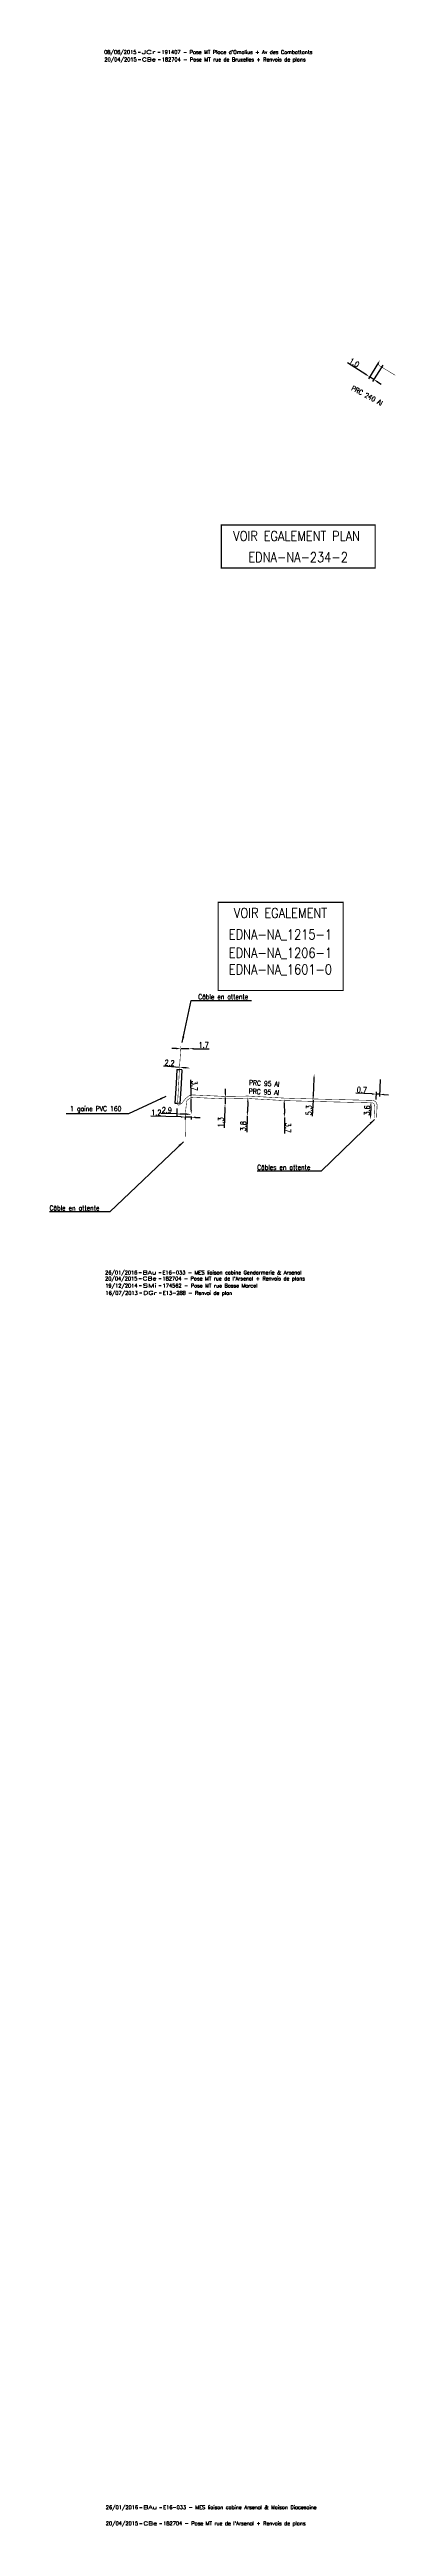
# Model space of a CAD drawing. Header units: millimetres. Extents: x 184513 to 185000, y 128010 to 129000.
# Drawn here: x 184930 to 185000, y 128010 to 128514 of the extents above; entities that cross this region are included whole.
import ezdxf
from ezdxf.enums import TextEntityAlignment as Align

# ---------------------------------------------------------------- set-up
doc = ezdxf.new("R2010")
doc.units = ezdxf.units.MM
doc.header["$PDMODE"] = 34
doc.layers.get('0').update_dxf_attribs({"linetype": 'CONTINUOUS'})
doc.layers.get('DEFPOINTS').update_dxf_attribs({"linetype": 'CONTINUOUS'})
for name, color, linetype in [('M_120', 5, 'M_ST_13'), ('M_400', 7, 'CONTINUOUS'), ('M_930', 7, 'CONTINUOUS')]:
    doc.layers.add(name, color=color, linetype=linetype)
doc.layers.add('M_910', color=7, linetype='CONTINUOUS', plot=False)
doc.styles.get("Standard").update_dxf_attribs({"font": 'romans.shx', "width": 0.85})
doc.linetypes.add('M_ST_13', pattern='A,5,-0.3,["oo",Standard,S=1.5,R=0,X=0,Y=-0.5],-3', length=8.3)
doc.dimstyles.get("Standard").update_dxf_attribs({"dimtxt": 1.5, "dimasz": 1.2, "dimexe": 0.625, "dimexo": 0.625, "dimgap": 0.25, "dimtad": 1, "dimdec": 1, "dimzin": 0, "dimdsep": 46, "dimtxsty": 'Standard', "dimcen": -0.5, "dimadec": 0, "dimazin": 0, "dimtfac": 1, "dimtdec": 1, "dimtmove": 0, "dimatfit": 3, "dimfxl": 0, "dimtolj": 1, "dimtzin": 0, "dimarcsym": 0})

# ---------------------------------------------------------------- blocks, each defined once
blk = doc.blocks.new('*D5')
at = {"layer": 'DEFPOINTS', "color": 0, "linetype": 'Continuous', "transparency": 16777216}
for p in [(184996.85, 128450.32), (184997.7, 128449.79), (184995.63, 128446.5)]:
    blk.add_point(p, dxfattribs=at)
at = {"layer": 'M_120', "color": 0, "linetype": 'Continuous', "lineweight": -2, "transparency": 16777216}
for p, q in [((184994.02, 128447.51), (184990.31, 128449.85)), ((184996.6, 128449.93), (184994.53, 128446.64)), ((184997.45, 128449.4), (184995.38, 128446.1)), ((184995.63, 128446.5), (184994.78, 128447.03)), ((184996.39, 128446.02), (184997.15, 128445.54))]:
    blk.add_line(p, q, dxfattribs=at)
at = {"layer": 'M_120', "color": 0, "linetype": 'Continuous', "transparency": 16777216}
for points in [[(184994.1, 128447.64), (184993.94, 128447.39), (184994.78, 128447.03)], [(184996.47, 128446.15), (184996.31, 128445.89), (184995.63, 128446.5)]]:
    blk.add_solid(points, dxfattribs=at)
at = {"layer": 'M_120', "color": 0, "linetype": 'Continuous', "transparency": 16777216, "insert": (184991.65, 128449.89), "char_height": 1.125, "attachment_point": 5, "rotation": 327.8059}
blk.add_mtext('\\A1;1.0', dxfattribs=at)
blk = doc.blocks.new('GIS_MODF')
at = {"color": 0, "linetype": 'Continuous', "flags": 128}
for points in [[(-2.26, -0.01), (-1.76, -0.01)], [(1.76, -0.01), (2.26, -0.01)]]:
    blk.add_lwpolyline(points, dxfattribs=at)
at = {"color": 0, "linetype": 'Continuous'}
blk.add_attdef('DATE', text='', height=0.75, dxfattribs=at).set_placement((-2.58, -0.39), align=Align.RIGHT)
at = {"color": 0, "linetype": 'Continuous', "width": 3.590909}
blk.add_attdef('USER', text='', height=0.75, dxfattribs=at).set_placement((-1.52, -0.39), (1.31, -0.39), align=Align.FIT)
at = {"color": 0, "linetype": 'Continuous'}
blk.add_attdef('DESC', (2.53, -0.39), '', height=0.75, dxfattribs=at)
blk = doc.blocks.new('*D52')
at = {"layer": 'DEFPOINTS', "color": 0, "linetype": 'Continuous', "transparency": 16777216}
for p in [(184996.97, 128304.79), (184996.09, 128299.78), (184996.81, 128301.3)]:
    blk.add_point(p, dxfattribs=at)
at = {"layer": 'M_120', "color": 0, "linetype": 'Continuous', "lineweight": -2, "transparency": 16777216}
for p, q in [((184996.94, 128304.32), (184996.79, 128300.83)), ((184995.26, 128301.37), (184991.98, 128301.52)), ((184996.11, 128300.25), (184996.18, 128301.8)), ((184996.81, 128301.3), (184996.16, 128301.33)), ((184997.71, 128301.26), (184998.61, 128301.22))]:
    blk.add_line(p, q, dxfattribs=at)
at = {"layer": 'M_120', "color": 0, "linetype": 'Continuous', "transparency": 16777216}
for points in [[(184995.27, 128301.52), (184995.25, 128301.22), (184996.16, 128301.33)], [(184997.71, 128301.41), (184997.7, 128301.11), (184996.81, 128301.3)]]:
    blk.add_solid(points, dxfattribs=at)
at = {"layer": 'M_120', "color": 0, "linetype": 'Continuous', "transparency": 16777216, "insert": (184993.21, 128302.21), "char_height": 1.125, "attachment_point": 5, "rotation": 357.4103}
blk.add_mtext('\\A1;0.7', dxfattribs=at)
blk = doc.blocks.new('*D53')
at = {"layer": 'DEFPOINTS', "color": 0, "linetype": 'Continuous', "transparency": 16777216}
for p in [(184995.06, 128299.82), (184994.94, 128296.19), (184994.94, 128296.19)]:
    blk.add_point(p, dxfattribs=at)
at = {"layer": 'M_120', "color": 0, "linetype": 'Continuous', "lineweight": -2, "transparency": 16777216}
blk.add_line((184995.03, 128298.92), (184994.97, 128297.09), dxfattribs=at)
at = {"layer": 'M_120', "color": 0, "linetype": 'Continuous', "transparency": 16777216}
for points in [[(184994.88, 128298.92), (184995.18, 128298.91), (184995.06, 128299.82)], [(184994.82, 128297.09), (184995.12, 128297.08), (184994.94, 128296.19)]]:
    blk.add_solid(points, dxfattribs=at)
at = {"layer": 'M_120', "color": 0, "linetype": 'Continuous', "transparency": 16777216, "insert": (184994.25, 128298.03), "char_height": 1.125, "attachment_point": 5, "rotation": 88.1584}
blk.add_mtext('\\A1;3.6', dxfattribs=at)
blk = doc.blocks.new('*D54')
at = {"layer": 'DEFPOINTS', "color": 0, "linetype": 'Continuous', "transparency": 16777216}
for p in [(184977.42, 128300.29), (184977.44, 128296.59), (184977.44, 128296.59)]:
    blk.add_point(p, dxfattribs=at)
at = {"layer": 'M_120', "color": 0, "linetype": 'Continuous', "lineweight": -2, "transparency": 16777216}
for p, q in [((184977.42, 128299.39), (184977.44, 128297.49)), ((184977.44, 128296.59), (184977.46, 128293.31))]:
    blk.add_line(p, q, dxfattribs=at)
at = {"layer": 'M_120', "color": 0, "linetype": 'Continuous', "transparency": 16777216}
for points in [[(184977.57, 128299.39), (184977.27, 128299.38), (184977.42, 128300.29)], [(184977.59, 128297.49), (184977.29, 128297.48), (184977.44, 128296.59)]]:
    blk.add_solid(points, dxfattribs=at)
at = {"layer": 'M_120', "color": 0, "linetype": 'Continuous', "transparency": 16777216, "insert": (184978.21, 128294.5), "char_height": 1.125, "attachment_point": 5, "rotation": 270.3812}
blk.add_mtext('\\A1;3.7', dxfattribs=at)
blk = doc.blocks.new('*D55')
at = {"layer": 'DEFPOINTS', "color": 0, "linetype": 'Continuous', "transparency": 16777216}
for p in [(184970.03, 128300.7), (184969.91, 128296.9), (184969.91, 128296.9)]:
    blk.add_point(p, dxfattribs=at)
at = {"layer": 'M_120', "color": 0, "linetype": 'Continuous', "lineweight": -2, "transparency": 16777216}
for p, q in [((184970, 128299.8), (184969.93, 128297.8)), ((184969.91, 128296.9), (184969.8, 128293.62))]:
    blk.add_line(p, q, dxfattribs=at)
at = {"layer": 'M_120', "color": 0, "linetype": 'Continuous', "transparency": 16777216}
for points in [[(184969.85, 128299.8), (184970.15, 128299.79), (184970.03, 128300.7)], [(184969.78, 128297.8), (184970.08, 128297.79), (184969.91, 128296.9)]]:
    blk.add_solid(points, dxfattribs=at)
at = {"layer": 'M_120', "color": 0, "linetype": 'Continuous', "transparency": 16777216, "insert": (184969.09, 128294.83), "char_height": 1.125, "attachment_point": 5, "rotation": 88.1568}
blk.add_mtext('\\A1;3.8', dxfattribs=at)
blk = doc.blocks.new('*D56')
at = {"layer": 'DEFPOINTS', "color": 0, "linetype": 'Continuous', "transparency": 16777216}
for p in [(184965.38, 128299.32), (184965.38, 128299.32), (184965.43, 128300.62)]:
    blk.add_point(p, dxfattribs=at)
at = {"layer": 'M_120', "color": 0, "linetype": 'Continuous', "lineweight": -2, "transparency": 16777216}
for p, q in [((184965.36, 128298.42), (184965.23, 128294.48)), ((184965.43, 128300.62), (184965.38, 128299.32)), ((184965.46, 128301.52), (184965.48, 128302.42))]:
    blk.add_line(p, q, dxfattribs=at)
at = {"layer": 'M_120', "color": 0, "linetype": 'Continuous', "transparency": 16777216}
for points in [[(184965.21, 128298.43), (184965.51, 128298.42), (184965.38, 128299.32)], [(184965.31, 128301.53), (184965.61, 128301.52), (184965.43, 128300.62)]]:
    blk.add_solid(points, dxfattribs=at)
at = {"layer": 'M_120', "color": 0, "linetype": 'Continuous', "transparency": 16777216, "insert": (184964.52, 128295.62), "char_height": 1.125, "attachment_point": 5, "rotation": 88.1568}
blk.add_mtext('\\A1;1.3', dxfattribs=at)
blk = doc.blocks.new('*D57')
at = {"layer": 'DEFPOINTS', "color": 0, "linetype": 'Continuous', "transparency": 16777216}
for p in [(184958.46, 128300.93), (184958.51, 128297.24), (184958.51, 128297.24)]:
    blk.add_point(p, dxfattribs=at)
at = {"layer": 'M_120', "color": 0, "linetype": 'Continuous', "lineweight": -2, "transparency": 16777216}
for p, q in [((184958.46, 128300.93), (184958.41, 128304.21)), ((184958.5, 128298.14), (184958.47, 128300.03))]:
    blk.add_line(p, q, dxfattribs=at)
at = {"layer": 'M_120', "color": 0, "linetype": 'Continuous', "transparency": 16777216}
for points in [[(184958.62, 128300.04), (184958.32, 128300.03), (184958.46, 128300.93)], [(184958.65, 128298.14), (184958.35, 128298.13), (184958.51, 128297.24)]]:
    blk.add_solid(points, dxfattribs=at)
at = {"layer": 'M_120', "color": 0, "linetype": 'Continuous', "transparency": 16777216, "insert": (184959.18, 128303.03), "char_height": 1.125, "attachment_point": 5, "rotation": 270.838}
blk.add_mtext('\\A1;3.7', dxfattribs=at)
blk = doc.blocks.new('*D58')
at = {"layer": 'DEFPOINTS', "color": 0, "linetype": 'Continuous', "transparency": 16777216}
for p in [(184957.31, 128297.27), (184958.5, 128296.64), (184958.51, 128297.24)]:
    blk.add_point(p, dxfattribs=at)
at = {"layer": 'M_120', "color": 0, "linetype": 'Continuous', "lineweight": -2, "transparency": 16777216}
for p, q in [((184956.4, 128296.7), (184950.26, 128296.87)), ((184957.3, 128296.8), (184957.28, 128296.21)), ((184958.5, 128296.64), (184957.3, 128296.68)), ((184958.5, 128296.77), (184958.48, 128296.18)), ((184959.4, 128296.62), (184960.3, 128296.6))]:
    blk.add_line(p, q, dxfattribs=at)
at = {"layer": 'M_120', "color": 0, "linetype": 'Continuous', "transparency": 16777216}
for points in [[(184956.4, 128296.85), (184956.39, 128296.55), (184957.3, 128296.68)], [(184959.4, 128296.77), (184959.39, 128296.47), (184958.5, 128296.64)]]:
    blk.add_solid(points, dxfattribs=at)
at = {"layer": 'M_120', "color": 0, "linetype": 'Continuous', "transparency": 16777216, "insert": (184951.4, 128297.59), "char_height": 1.125, "attachment_point": 5, "rotation": 358.4321}
blk.add_mtext('\\A1;1.2', dxfattribs=at)
blk = doc.blocks.new('*D59')
at = {"layer": 'DEFPOINTS', "color": 0, "linetype": 'Continuous', "transparency": 16777216}
for p in [(184955.63, 128298.88), (184958.51, 128297.24), (184958.51, 128297.24)]:
    blk.add_point(p, dxfattribs=at)
at = {"layer": 'M_120', "color": 0, "linetype": 'Continuous', "lineweight": -2, "transparency": 16777216}
for p, q in [((184955.61, 128298.41), (184955.57, 128296.85)), ((184955.58, 128297.32), (184952.35, 128297.4)), ((184957.61, 128297.26), (184956.48, 128297.29))]:
    blk.add_line(p, q, dxfattribs=at)
at = {"layer": 'M_120', "color": 0, "linetype": 'Continuous', "transparency": 16777216}
for points in [[(184956.49, 128297.44), (184956.48, 128297.14), (184955.58, 128297.32)], [(184957.62, 128297.41), (184957.61, 128297.11), (184958.51, 128297.24)]]:
    blk.add_solid(points, dxfattribs=at)
at = {"layer": 'M_120', "color": 0, "linetype": 'Continuous', "transparency": 16777216, "insert": (184953.54, 128298.12), "char_height": 1.125, "attachment_point": 5, "rotation": 358.4321}
blk.add_mtext('\\A1;2.9', dxfattribs=at)
blk = doc.blocks.new('*D60')
at = {"layer": 'DEFPOINTS', "color": 0, "linetype": 'Continuous', "transparency": 16777216}
for p in [(184956.12, 128306.78), (184958.31, 128306.62), (184958.31, 128306.62)]:
    blk.add_point(p, dxfattribs=at)
at = {"layer": 'M_120', "color": 0, "linetype": 'Continuous', "lineweight": -2, "transparency": 16777216}
for p, q in [((184956.12, 128306.78), (184952.85, 128307.02)), ((184957.41, 128306.69), (184957.02, 128306.71))]:
    blk.add_line(p, q, dxfattribs=at)
at = {"layer": 'M_120', "color": 0, "linetype": 'Continuous', "transparency": 16777216}
for points in [[(184957.03, 128306.86), (184957.01, 128306.56), (184956.12, 128306.78)], [(184957.42, 128306.84), (184957.4, 128306.54), (184958.31, 128306.62)]]:
    blk.add_solid(points, dxfattribs=at)
at = {"layer": 'M_120', "color": 0, "linetype": 'Continuous', "transparency": 16777216, "insert": (184954.1, 128307.68), "char_height": 1.125, "attachment_point": 5, "rotation": 355.7515}
blk.add_mtext('\\A1;2.2', dxfattribs=at)
blk = doc.blocks.new('*D61')
at = {"layer": 'DEFPOINTS', "color": 0, "linetype": 'Continuous', "transparency": 16777216}
for p in [(184956.38, 128310.58), (184958.1, 128310.58), (184958.1, 128310.58)]:
    blk.add_point(p, dxfattribs=at)
at = {"layer": 'M_120', "color": 0, "linetype": 'Continuous', "lineweight": -2, "transparency": 16777216}
for p, q in [((184955.48, 128310.59), (184954.58, 128310.59)), ((184956.38, 128310.58), (184958.1, 128310.58)), ((184959, 128310.57), (184962.14, 128310.55))]:
    blk.add_line(p, q, dxfattribs=at)
at = {"layer": 'M_120', "color": 0, "linetype": 'Continuous', "transparency": 16777216}
for points in [[(184955.48, 128310.74), (184955.48, 128310.44), (184956.38, 128310.58)], [(184959, 128310.72), (184959, 128310.42), (184958.1, 128310.58)]]:
    blk.add_solid(points, dxfattribs=at)
at = {"layer": 'M_120', "color": 0, "linetype": 'Continuous', "transparency": 16777216, "insert": (184961.02, 128311.31), "char_height": 1.125, "attachment_point": 5, "rotation": 359.7105}
blk.add_mtext('\\A1;1.7', dxfattribs=at)
blk = doc.blocks.new('*D62')
at = {"layer": 'DEFPOINTS', "color": 0, "linetype": 'Continuous', "transparency": 16777216}
for p in [(184983.51, 128305.41), (184983.51, 128305.41), (184983.27, 128300.11)]:
    blk.add_point(p, dxfattribs=at)
at = {"layer": 'M_120', "color": 0, "linetype": 'Continuous', "lineweight": -2, "transparency": 16777216}
for p, q in [((184983.47, 128304.51), (184983.31, 128301.01)), ((184983.27, 128300.11), (184983.12, 128296.84))]:
    blk.add_line(p, q, dxfattribs=at)
at = {"layer": 'M_120', "color": 0, "linetype": 'Continuous', "transparency": 16777216}
for points in [[(184983.32, 128304.51), (184983.62, 128304.5), (184983.51, 128305.41)], [(184983.16, 128301.02), (184983.46, 128301), (184983.27, 128300.11)]]:
    blk.add_solid(points, dxfattribs=at)
at = {"layer": 'M_120', "color": 0, "linetype": 'Continuous', "transparency": 16777216, "insert": (184982.42, 128298.06), "char_height": 1.125, "attachment_point": 5, "rotation": 87.3649}
blk.add_mtext('\\A1;5.3', dxfattribs=at)

msp = doc.modelspace()

# ---------------------------------------------------------------- linework, layer by layer
at = {"layer": 'M_120', "const_width": 0.1, "flags": 128}
msp.add_lwpolyline([(185000, 128447.34), (184996.9, 128449.21, -0.536898), (184996.85, 128450.3)], format="xyb", dxfattribs=at)
at = {"layer": 'M_120', "const_width": 0.1}
for points in [[(184996.19, 128296.48), (184996.3, 128299.01, 0.417398), (184995.34, 128300.06), (184995.06, 128300.07), (184983.25, 128300.36), (184977.43, 128300.53), (184970.05, 128300.95), (184970.05, 128300.95), (184965.42, 128300.87), (184958.68, 128301.18, 0.166052), (184958.06, 128300.99), (184957.37, 128300.47, 0.079078), (184957.26, 128300.36), (184956.74, 128299.63, -0.099174), (184956.6, 128299.49), (184956.07, 128299.16, -0.629278), (184955.69, 128299.4), (184955.77, 128300.1), (184955.95, 128303.48), (184956.1, 128306.31), (184956.12, 128306.78), (184956.38, 128310.58), (184956.41, 128311.12)], [(184995.69, 128296.5), (184995.8, 128299.03, 0.417398), (184995.32, 128299.56), (184995.05, 128299.57), (184983.24, 128299.86), (184977.4, 128300.03), (184970.01, 128300.45), (184970.01, 128300.45), (184965.43, 128300.37), (184958.66, 128300.68, 0.166052), (184958.35, 128300.59), (184957.77, 128300.18, 0.217524), (184957.56, 128299.82), (184957.38, 128298.03), (184957.38, 128298.03), (184957.38, 128298.03), (184957.38, 128298.03), (184957.31, 128297.22), (184957.32, 128296.52), (184957.37, 128292.71)]]:
    msp.add_lwpolyline(points, format="xyb", dxfattribs=at)
at = {"layer": 'M_400', "color": 7, "linetype": 'CONTINUOUS'}
for p, q in [((184955.45, 128303.51), (184955.2, 128299.52)), ((184955.6, 128306.34), (184955.45, 128303.5)), ((184955.45, 128303.5), (184955.45, 128303.51)), ((184955.6, 128306.34), (184956.1, 128306.31)), ((184956.6, 128306.28), (184956.1, 128306.31)), ((184956.45, 128303.45), (184956.2, 128299.46)), ((184956.6, 128306.28), (184956.45, 128303.46)), ((184956.45, 128303.46), (184956.45, 128303.45)), ((184955.2, 128299.52), (184955.7, 128299.49)), ((184956.2, 128299.46), (184955.7, 128299.49))]:
    msp.add_line(p, q, dxfattribs=at)
at = {"layer": 'M_930', "const_width": 0.25}
for points in [[(184964.63, 128416.95), (184995.91, 128416.95), (184995.91, 128408.21), (184964.63, 128408.21)], [(184963.98, 128340.31), (184989.41, 128340.31), (184989.41, 128322.38), (184963.98, 128322.38)]]:
    msp.add_lwpolyline(points, close=True, dxfattribs=at)

# ---------------------------------------------------------------- block references
at = {"layer": 'M_910'}
ref = msp.add_blockref('GIS_MODF', (184949.95, 128513), dxfattribs=at)
ref.add_attrib('DATE', '08/06/2015', dxfattribs={"layer": '0', "color": 0, "linetype": 'Continuous', "height": 0.75}).set_placement((184947.36, 128512.61), align=Align.RIGHT)
ref.add_attrib('USER', 'JCr', dxfattribs={"layer": '0', "color": 0, "linetype": 'Continuous', "height": 0.75, "width": 1.612245}).set_placement((184948.43, 128512.61), (184951.25, 128512.61), align=Align.FIT)
ref.add_attrib('DESC', "191407 - Pose MT Place d'Omalius + Av des Combattants", (184952.47, 128512.61), dxfattribs={"layer": '0', "color": 0, "linetype": 'Continuous', "height": 0.75})
ref = msp.add_blockref('GIS_MODF', (184949.99, 128511.5), dxfattribs=at)
ref.add_attrib('DATE', '20/04/2015', dxfattribs={"layer": '0', "color": 0, "linetype": 'Continuous', "height": 0.75}).set_placement((184947.41, 128511.11), align=Align.RIGHT)
ref.add_attrib('USER', 'CBe', dxfattribs={"layer": '0', "color": 0, "linetype": 'Continuous', "height": 0.75, "width": 1.385965}).set_placement((184948.48, 128511.11), (184951.3, 128511.11), align=Align.FIT)
ref.add_attrib('DESC', '182704 - Pose MT rue de Bruxelles + Renvois de plans', (184952.52, 128511.11), dxfattribs={"layer": '0', "color": 0, "linetype": 'Continuous', "height": 0.75})
ref = msp.add_blockref('GIS_MODF', (184950.13, 128265.12), dxfattribs=at)
ref.add_attrib('DATE', '26/01/2016', dxfattribs={"layer": '0', "color": 0, "linetype": 'Continuous', "height": 0.75}).set_placement((184947.55, 128264.73), align=Align.RIGHT)
ref.add_attrib('USER', 'BAu', dxfattribs={"layer": '0', "color": 0, "linetype": 'Continuous', "height": 0.75, "width": 1.462963}).set_placement((184948.62, 128264.73), (184951.44, 128264.73), align=Align.FIT)
ref.add_attrib('DESC', 'E16-033 - MES liaison cabine Gendarmerie & Arsenal', (184952.66, 128264.73), dxfattribs={"layer": '0', "color": 0, "linetype": 'Continuous', "height": 0.75})
ref = msp.add_blockref('GIS_MODF', (184950.13, 128263.9), dxfattribs=at)
ref.add_attrib('DATE', '20/04/2015', dxfattribs={"layer": '0', "color": 0, "linetype": 'Continuous', "height": 0.75}).set_placement((184947.55, 128263.51), align=Align.RIGHT)
ref.add_attrib('USER', 'CBe', dxfattribs={"layer": '0', "color": 0, "linetype": 'Continuous', "height": 0.75, "width": 1.385965}).set_placement((184948.62, 128263.51), (184951.44, 128263.51), align=Align.FIT)
ref.add_attrib('DESC', "182704 - Pose MT rue de l'Arsenal + Renvois de plans", (184952.66, 128263.51), dxfattribs={"layer": '0', "color": 0, "linetype": 'Continuous', "height": 0.75})
ref = msp.add_blockref('GIS_MODF', (184950.16, 128262.45), dxfattribs=at)
ref.add_attrib('DATE', '19/12/2014', dxfattribs={"layer": '0', "color": 0, "linetype": 'Continuous', "height": 0.75}).set_placement((184947.58, 128262.06), align=Align.RIGHT)
ref.add_attrib('USER', 'SMi', dxfattribs={"layer": '0', "color": 0, "linetype": 'Continuous', "height": 0.75, "width": 1.612245}).set_placement((184948.65, 128262.06), (184951.47, 128262.06), align=Align.FIT)
ref.add_attrib('DESC', '174562 - Pose MT rue Basse Marcel', (184952.69, 128262.06), dxfattribs={"layer": '0', "color": 0, "linetype": 'Continuous', "height": 0.75})
ref = msp.add_blockref('GIS_MODF', (184950.22, 128260.96), dxfattribs=at)
ref.add_attrib('DATE', '16/07/2013', dxfattribs={"layer": '0', "color": 0, "linetype": 'Continuous', "height": 0.75}).set_placement((184947.63, 128260.58), align=Align.RIGHT)
ref.add_attrib('USER', 'DGr', dxfattribs={"layer": '0', "color": 0, "linetype": 'Continuous', "height": 0.75, "width": 1.462963}).set_placement((184948.7, 128260.58), (184951.52, 128260.58), align=Align.FIT)
ref.add_attrib('DESC', 'E13-288 - Renvoi de plan', (184952.74, 128260.58), dxfattribs={"layer": '0', "color": 0, "linetype": 'Continuous', "height": 0.75})
ref = msp.add_blockref('GIS_MODF', (184950.27, 128014.31), dxfattribs=at)
ref.add_attrib('DATE', '26/01/2016', dxfattribs={"layer": '0', "color": 0, "linetype": 'Continuous', "height": 0.75}).set_placement((184947.69, 128013.93), align=Align.RIGHT)
ref.add_attrib('USER', 'BAu', dxfattribs={"layer": '0', "color": 0, "linetype": 'Continuous', "height": 0.75, "width": 1.462963}).set_placement((184948.76, 128013.93), (184951.58, 128013.93), align=Align.FIT)
ref.add_attrib('DESC', 'E16-033 - MES liaison cabine Arsenal & Maison Diocesaine', (184952.8, 128013.93), dxfattribs={"layer": '0', "color": 0, "linetype": 'Continuous', "height": 0.75})
ref = msp.add_blockref('GIS_MODF', (184950.27, 128011.05), dxfattribs=at)
ref.add_attrib('DATE', '20/04/2015', dxfattribs={"layer": '0', "color": 0, "linetype": 'Continuous', "height": 0.75}).set_placement((184947.69, 128010.67), align=Align.RIGHT)
ref.add_attrib('USER', 'CBe', dxfattribs={"layer": '0', "color": 0, "linetype": 'Continuous', "height": 0.75, "width": 1.385965}).set_placement((184948.76, 128010.67), (184951.58, 128010.67), align=Align.FIT)
ref.add_attrib('DESC', "182704 - Pose MT rue de l'Arsenal + Renvois de plans", (184952.8, 128010.67), dxfattribs={"layer": '0', "color": 0, "linetype": 'Continuous', "height": 0.75})

# ---------------------------------------------------------------- texts
at = {"layer": 'M_120', "width": 0.85}
msp.add_text('PRC 240 Al', height=1, rotation=332.0103, dxfattribs=at).set_placement((184994.26, 128443.22), align=Align.MIDDLE)
for p in [(184970.24, 128303.18), (184970.18, 128301.46)]:
    msp.add_text('PRC 95 Al', height=1, rotation=356.8827, dxfattribs=at).set_placement(p)
at = {"layer": 'M_120', "linetype": 'Continuous', "char_height": 1, "attachment_point": 4}
for s, insert in [('Câble en attente', (184959.93, 128321.11)), ('Câbles en attente', (184971.91, 128286.46)), ('Câble en attente', (184929.68, 128278.21))]:
    msp.add_mtext(s, dxfattribs=dict(at, insert=insert))
at = {"layer": 'M_400', "insert": (184944.3, 128298.23), "char_height": 1, "attachment_point": 6}
msp.add_mtext('1 gaine PVC 160 ', dxfattribs=at)
at = {"layer": 'M_930', "width": 0.85}
for s, p in [('VOIR EGALEMENT PLAN', (184979.93, 128413.69)), ('EDNA-NA-234-2', (184980.23, 128409.4)), ('VOIR EGALEMENT', (184976.65, 128337.14)), ('EDNA-NA_1215-1', (184976.65, 128332.77)), ('EDNA-NA_1206-1', (184976.65, 128329.03)), ('EDNA-NA_1601-0', (184976.65, 128325.67))]:
    msp.add_text(s, height=2, dxfattribs=at).set_placement(p, align=Align.CENTER)

# ---------------------------------------------------------------- dimensions: what is measured, and where the dimension line sits
at = {"layer": 'M_120', "linetype": 'Continuous'}
for base, p1, p2, angle, picture, middle, dimtype in [((184995.63, 128446.5), (184996.85, 128450.32), (184997.7, 128449.79), 327.8059, '*D5', (184991.25, 128449.25), 161), ((184958.31, 128306.62), (184956.12, 128306.78), (184958.31, 128306.62), 175.7515, '*D60', (184954.04, 128306.94), 160), ((184958.1, 128310.58), (184956.38, 128310.58), (184958.1, 128310.58), 179.7105, '*D61', (184961.02, 128310.56), 160), ((184958.51, 128297.24), (184958.46, 128300.93), (184958.51, 128297.24), 90.838, '*D57', (184958.43, 128303.02), 160), ((184983.51, 128305.41), (184983.27, 128300.11), (184983.51, 128305.41), 267.3649, '*D62', (184983.17, 128298.02), 160), ((184996.8077, 128301.29871), (184996.08833, 128299.77975), (184996.96565, 128304.7911), 177.41032, '*D52', (184993.17213, 128301.46315), 160), ((184958.5, 128296.64), (184957.31, 128297.27), (184958.51, 128297.24), 178.4321, '*D58', (184951.38, 128296.84), 160), ((184958.51, 128297.24), (184955.63, 128298.88), (184958.51, 128297.24), 178.4321, '*D59', (184953.52, 128297.37), 160), ((184965.38, 128299.32), (184965.43, 128300.62), (184965.38, 128299.32), 88.1568, '*D56', (184965.26, 128295.6), 160), ((184969.91, 128296.9), (184970.03, 128300.7), (184969.91, 128296.9), 88.1568, '*D55', (184969.84, 128294.81), 160), ((184977.44, 128296.59), (184977.42, 128300.29), (184977.44, 128296.59), 90.3812, '*D54', (184977.46, 128294.5), 160)]:
    dim = msp.add_linear_dim(base=base, p1=p1, p2=p2, angle=angle, dimstyle='Standard', override={"dimscale": 0.75}, dxfattribs=at)
    dim.commit()
    dim.dimension.update_dxf_attribs({"geometry": picture, "text_midpoint": middle, "dimtype": dimtype})
dim = msp.add_linear_dim(base=(184994.94, 128296.19), p1=(184995.06, 128299.82), p2=(184994.94, 128296.19), angle=88.1584, dimstyle='Standard', override={"dimscale": 0.75}, dxfattribs=at)
dim.commit()
dim.dimension.update_dxf_attribs({"geometry": '*D53', "text_midpoint": (184994.25, 128298.03)})

# ---------------------------------------------------------------- leaders
at = {"layer": 'M_120', "linetype": 'Continuous', "annotation_type": 0, "has_hookline": 1}
for points, hookline_direction, text_width in [([(184956.66, 128311.84), (184958.48, 128320.36), (184959.68, 128320.36)], 0, 10.85), ([(184995.77, 128296.21), (184984.9, 128285.71), (184983.7, 128285.71)], 1, 11.54), ([(184956.91, 128291.68), (184941.98, 128277.46), (184940.78, 128277.46)], 1, 10.85)]:
    msp.add_leader(points, dimstyle='Standard', dxfattribs=dict(at, hookline_direction=hookline_direction, text_width=text_width))
at = {"layer": 'M_400', "annotation_type": 0, "has_hookline": 1, "hookline_direction": 1, "text_width": 11.21}
msp.add_leader([(184953.31, 128300.86), (184945.75, 128297.31), (184944.55, 128297.31)], dimstyle='Standard', dxfattribs=at)

doc.saveas('drawing.dxf')
